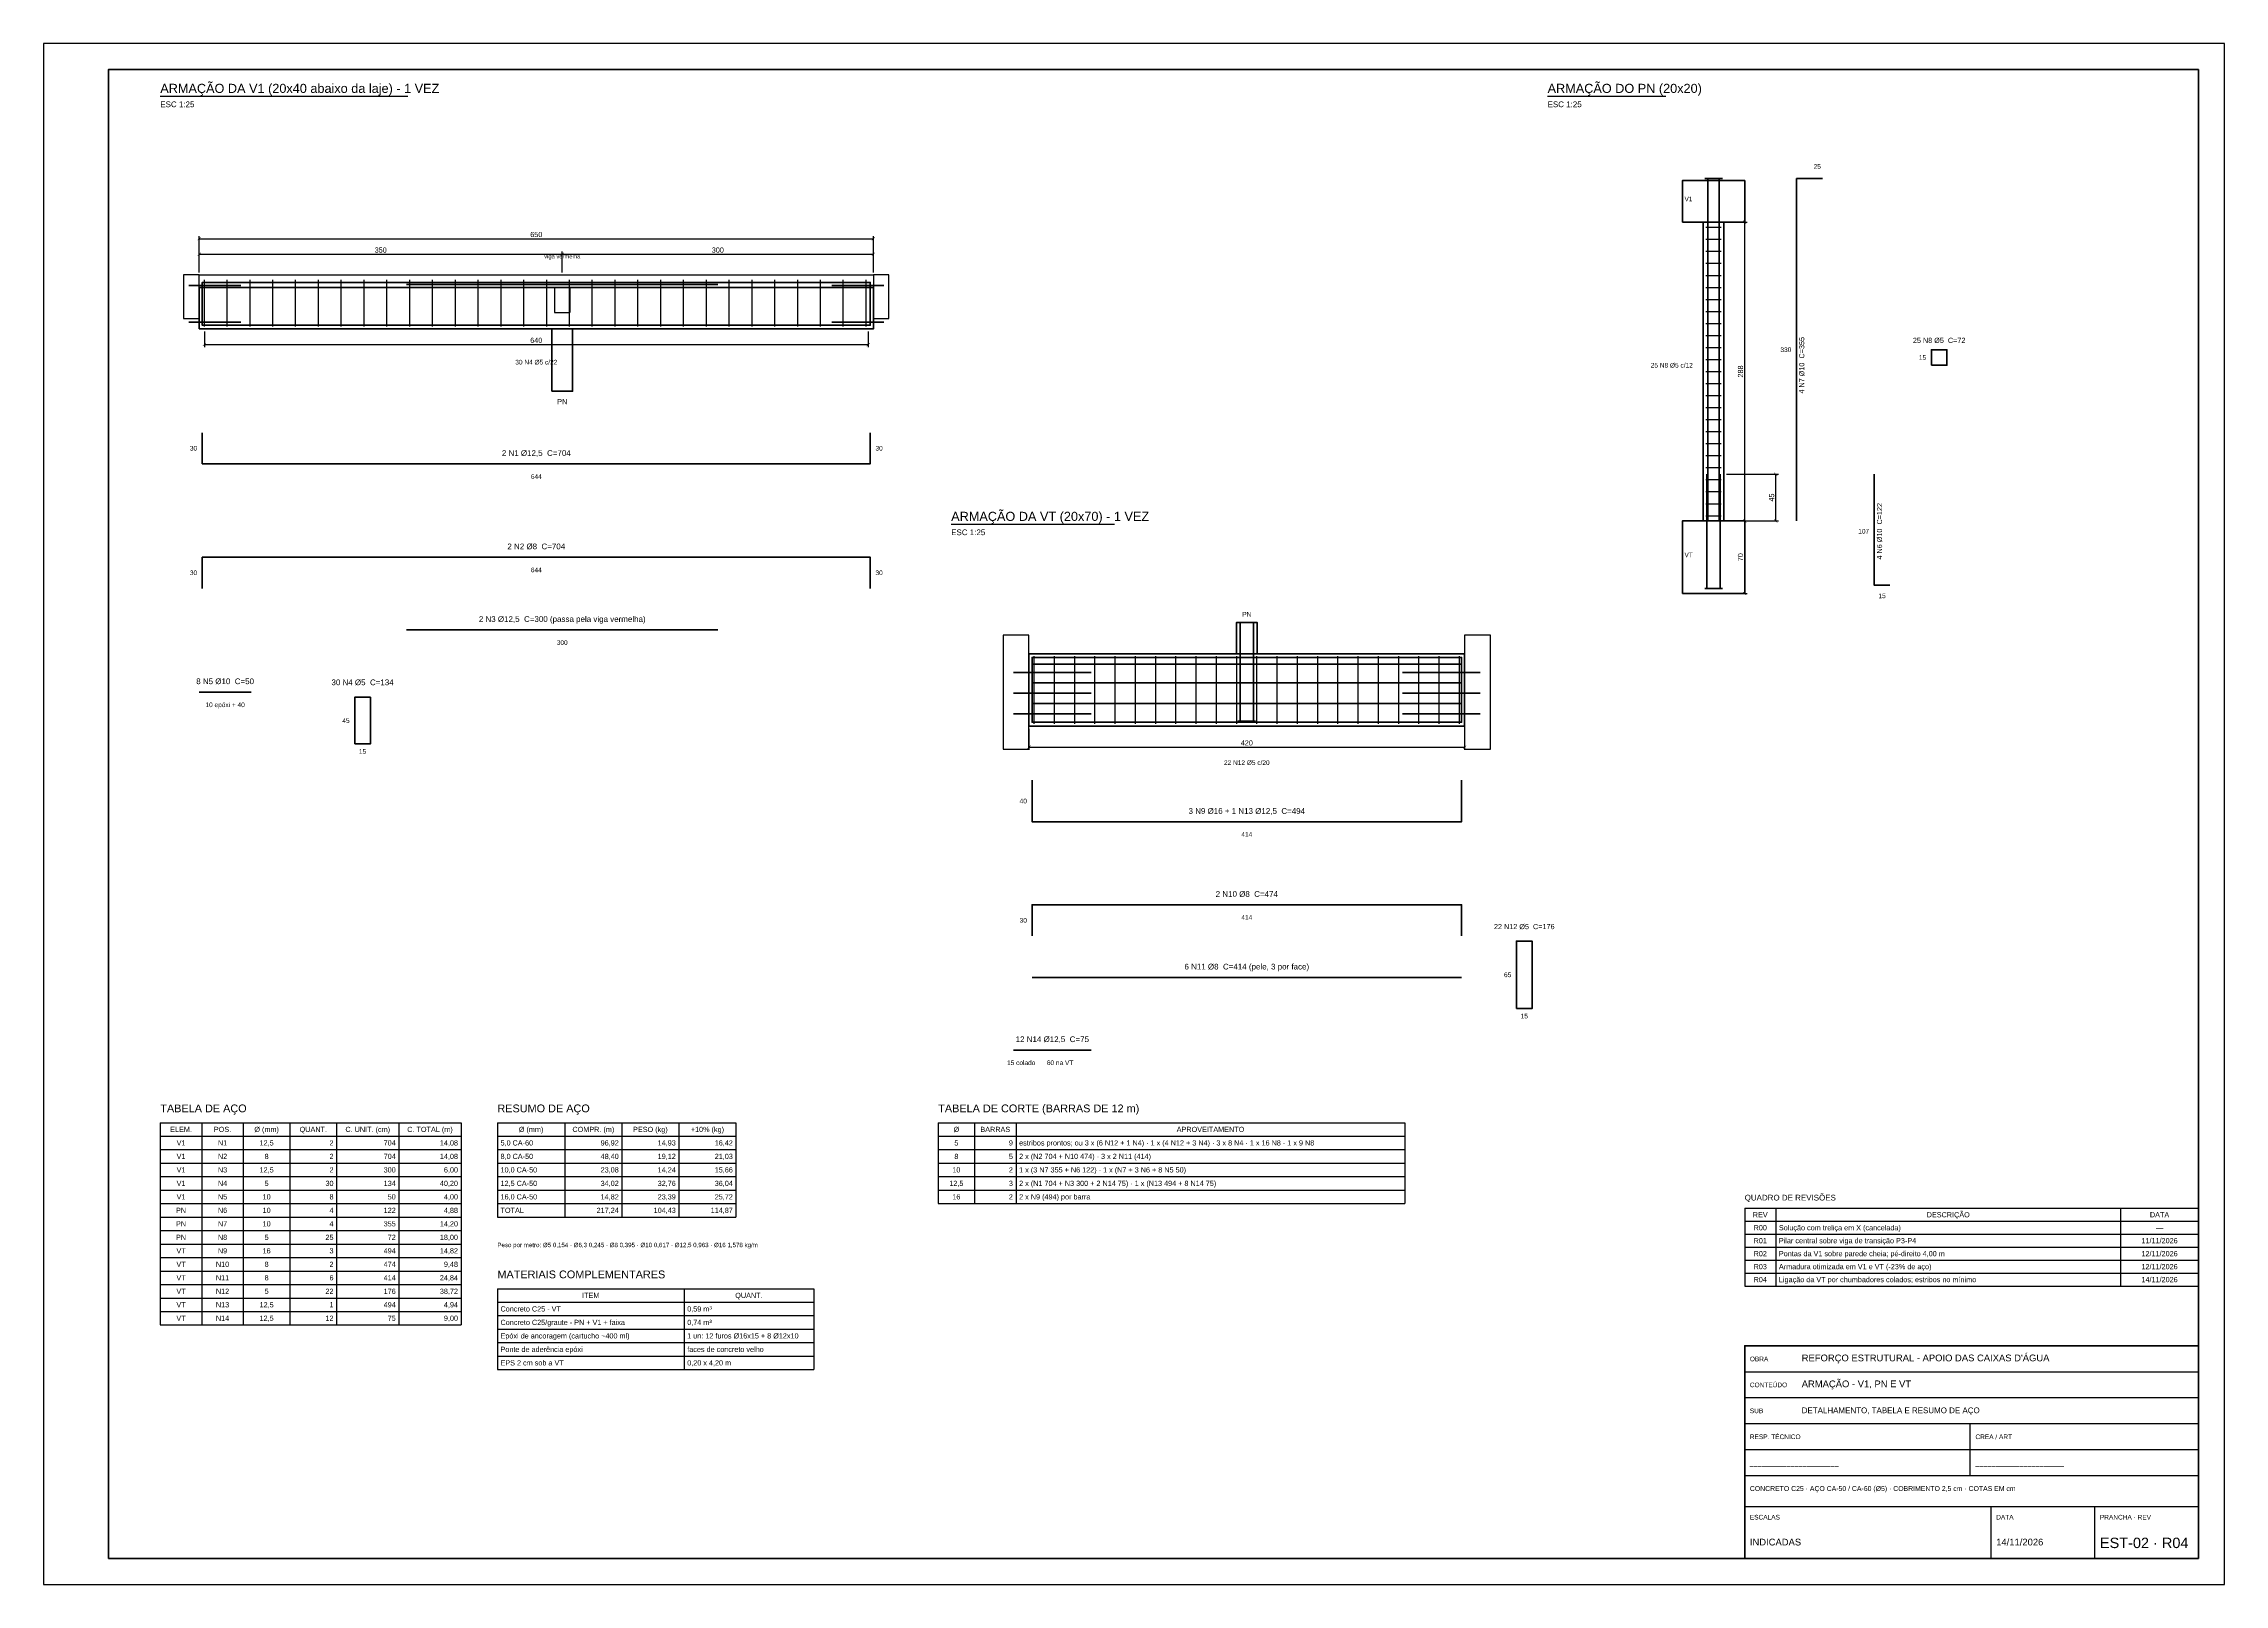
# Model space of a CAD drawing. Header units: millimetres. Extents: x 0 to 1741, y 0 to 594.
# Drawn here: x 900 to 1741, y 0 to 594 of the extents above; entities that cross this region are included whole.
import ezdxf
from ezdxf.enums import TextEntityAlignment as Align

# ---------------------------------------------------------------- set-up
doc = ezdxf.new("R2010")
doc.units = ezdxf.units.MM
doc.header["$LTSCALE"] = 0.5
doc.linetypes.add('DASHED', pattern=[1.524, 1.27, -0.254])
for name, color, linetype, lineweight in [('ARMADURA', 1, 'Continuous', 50), ('FORMA_NOVA', 3, 'Continuous', 35), ('MOLDURA', 7, 'Continuous', 70)]:
    doc.layers.add(name, color=color, linetype=linetype, lineweight=lineweight)
for name, color, linetype in [('CARIMBO', 7, 'Continuous'), ('COTA', 4, 'Continuous'), ('ESTRIBO', 6, 'Continuous'), ('EXIST_OCULTO', 8, 'DASHED'), ('EXISTENTE', 8, 'Continuous'), ('TEXTO', 7, 'Continuous'), ('TITULO', 7, 'Continuous')]:
    doc.layers.add(name, color=color, linetype=linetype)
doc.styles.add('EST', font='arial.ttf')
doc.dimstyles.new('EST', dxfattribs={"dimtxt": 2, "dimasz": 1.2, "dimexe": 1, "dimexo": 1, "dimgap": 0.6, "dimtad": 1, "dimdec": 0, "dimtxsty": 'EST', "dimblk": 'ARCHTICK', "dimcen": 2.5, "dimclrd": 4, "dimclre": 4, "dimclrt": 7, "dimazin": 3, "dimtfac": 1, "dimtmove": 0, "dimatfit": 3})

# ---------------------------------------------------------------- blocks, each defined once
blk = doc.blocks.new('_ARCHTICK')
at = {"color": 0, "linetype": 'BYBLOCK', "const_width": 0.15}
blk.add_lwpolyline([(-0.5, -0.5), (0.5, 0.5)], dxfattribs=at)

msp = doc.modelspace()

# ---------------------------------------------------------------- linework, layer by layer
at = {"layer": 'ARMADURA'}
for points in [[(1546.2, 410), (1546.2, 542), (1540.6, 542)], [(1541.8, 410), (1541.8, 542), (1547.4, 542)], [(1576, 542), (1576, 410)], [(1576, 542), (1586, 542)], [(956, 500.72), (976, 500.72)], [(961.2, 489.92), (961.2, 501.92), (1218.8, 501.92), (1218.8, 489.92)], [(961.2, 497.44), (961.2, 485.44), (1218.8, 485.44), (1218.8, 497.44)], [(1040, 501.2), (1160, 501.2)], [(1224, 500.72), (1204, 500.72)], [(956, 486.64), (976, 486.64)], [(1224, 486.64), (1204, 486.64)], [(961.2, 444), (961.2, 432), (1218.8, 432), (1218.8, 444)], [(1540.6, 384), (1546.6, 384), (1546.6, 428)], [(1547.4, 384), (1541.4, 384), (1541.4, 428)], [(1606, 428), (1606, 385.2), (1612, 385.2)], [(961.2, 384), (961.2, 396), (1218.8, 396), (1218.8, 384)], [(1360.6, 332.8), (1366.6, 332.8), (1366.6, 370.8)], [(1367.4, 332.8), (1361.4, 332.8), (1361.4, 370.8)], [(1040, 368), (1160, 368)], [(1281.2, 345.36), (1281.2, 357.36), (1446.8, 357.36), (1446.8, 345.36)], [(1281.2, 354.8), (1446.8, 354.8)], [(1274, 351.6), (1304, 351.6)], [(1281.2, 348.36), (1281.2, 332.36), (1446.8, 332.36), (1446.8, 348.36)], [(1281.2, 347.6), (1446.8, 347.6)], [(1424, 351.6), (1454, 351.6)], [(960, 344), (980, 344)], [(1274, 343.6), (1304, 343.6)], [(1281.2, 339.6), (1446.8, 339.6)], [(1424, 343.6), (1454, 343.6)], [(1274, 335.6), (1304, 335.6)], [(1424, 335.6), (1454, 335.6)], [(1281.2, 310), (1281.2, 294), (1446.8, 294), (1446.8, 310)], [(1281.2, 250), (1281.2, 262), (1446.8, 262), (1446.8, 250)], [(1281.2, 234), (1446.8, 234)], [(1274, 206), (1304, 206)]]:
    msp.add_lwpolyline(points, dxfattribs=at)
for points in [[(1628, 470), (1634, 470), (1634, 476), (1628, 476)], [(1020, 324), (1026, 324), (1026, 342), (1020, 342)], [(1468, 222), (1474, 222), (1474, 248), (1468, 248)]]:
    msp.add_lwpolyline(points, close=True, dxfattribs=at)
at = {"layer": 'CARIMBO'}
for p, q in [((1556, 82), (1731, 82)), ((1556, 72), (1731, 72)), ((1556, 62), (1731, 62)), ((1643, 42), (1643, 62)), ((1556, 52), (1731, 52)), ((1556, 42), (1731, 42)), ((1556, 30), (1731, 30)), ((1651, 10), (1651, 30)), ((1691, 10), (1691, 30))]:
    msp.add_line(p, q, dxfattribs=at)
msp.add_lwpolyline([(900, 0), (1741, 0), (1741, 594), (900, 594)], close=True, dxfattribs=at)
at = {"layer": 'ESTRIBO'}
for points in [[(1541, 523.2), (1547, 523.2)], [(1541, 518.57), (1547, 518.57)], [(1541, 513.93), (1547, 513.93)], [(1541, 509.3), (1547, 509.3)], [(1541, 504.67), (1547, 504.67)], [(962, 485), (962, 503)], [(970.8, 485), (970.8, 503)], [(979.6, 485), (979.6, 503)], [(988.4, 485), (988.4, 503)], [(997.2, 485), (997.2, 503)], [(1006, 485), (1006, 503)], [(1014.8, 485), (1014.8, 503)], [(1023.6, 485), (1023.6, 503)], [(1032.4, 485), (1032.4, 503)], [(1041.2, 485), (1041.2, 503)], [(1050, 485), (1050, 503)], [(1058.8, 485), (1058.8, 503)], [(1067.6, 485), (1067.6, 503)], [(1076.4, 485), (1076.4, 503)], [(1085.2, 485), (1085.2, 503)], [(1094, 485), (1094, 503)], [(1102.8, 485), (1102.8, 503)], [(1111.6, 485), (1111.6, 503)], [(1120.4, 485), (1120.4, 503)], [(1129.2, 485), (1129.2, 503)], [(1138, 485), (1138, 503)], [(1146.8, 485), (1146.8, 503)], [(1155.6, 485), (1155.6, 503)], [(1164.4, 485), (1164.4, 503)], [(1173.2, 485), (1173.2, 503)], [(1182, 485), (1182, 503)], [(1190.8, 485), (1190.8, 503)], [(1199.6, 485), (1199.6, 503)], [(1208.4, 485), (1208.4, 503)], [(1217.2, 485), (1217.2, 503)], [(1541, 500.03), (1547, 500.03)], [(1541, 495.4), (1547, 495.4)], [(1541, 490.77), (1547, 490.77)], [(1541, 486.13), (1547, 486.13)], [(1541, 481.5), (1547, 481.5)], [(1541, 476.87), (1547, 476.87)], [(1541, 472.23), (1547, 472.23)], [(1541, 467.6), (1547, 467.6)], [(1541, 462.97), (1547, 462.97)], [(1541, 458.33), (1547, 458.33)], [(1541, 453.7), (1547, 453.7)], [(1541, 449.07), (1547, 449.07)], [(1541, 444.43), (1547, 444.43)], [(1541, 439.8), (1547, 439.8)], [(1541, 435.17), (1547, 435.17)], [(1541, 430.53), (1547, 430.53)], [(1541, 425.9), (1547, 425.9)], [(1541, 421.27), (1547, 421.27)], [(1541, 416.63), (1547, 416.63)], [(1541, 412), (1547, 412)], [(1282, 331.8), (1282, 357.8)], [(1289.81, 331.8), (1289.81, 357.8)], [(1297.62, 331.8), (1297.62, 357.8)], [(1305.43, 331.8), (1305.43, 357.8)], [(1313.24, 331.8), (1313.24, 357.8)], [(1321.05, 331.8), (1321.05, 357.8)], [(1328.86, 331.8), (1328.86, 357.8)], [(1336.67, 331.8), (1336.67, 357.8)], [(1344.48, 331.8), (1344.48, 357.8)], [(1352.29, 331.8), (1352.29, 357.8)], [(1360.1, 331.8), (1360.1, 357.8)], [(1367.9, 331.8), (1367.9, 357.8)], [(1375.71, 331.8), (1375.71, 357.8)], [(1383.52, 331.8), (1383.52, 357.8)], [(1391.33, 331.8), (1391.33, 357.8)], [(1399.14, 331.8), (1399.14, 357.8)], [(1406.95, 331.8), (1406.95, 357.8)], [(1414.76, 331.8), (1414.76, 357.8)], [(1422.57, 331.8), (1422.57, 357.8)], [(1430.38, 331.8), (1430.38, 357.8)], [(1438.19, 331.8), (1438.19, 357.8)], [(1446, 331.8), (1446, 357.8)]]:
    msp.add_lwpolyline(points, dxfattribs=at)
at = {"layer": 'EXIST_OCULTO'}
msp.add_lwpolyline([(1097, 490.4), (1103, 490.4), (1103, 500), (1097, 500)], close=True, dxfattribs=at)
at = {"layer": 'EXISTENTE'}
for points in [[(954, 488), (960, 488), (960, 504.8), (954, 504.8)], [(1220, 488), (1226, 488), (1226, 504.8), (1220, 504.8)], [(1270, 322), (1280, 322), (1280, 366), (1270, 366)], [(1448, 322), (1458, 322), (1458, 366), (1448, 366)]]:
    msp.add_lwpolyline(points, close=True, dxfattribs=at)
msp.add_lwpolyline([(960, 504.8), (1220, 504.8)], dxfattribs=at)
at = {"layer": 'FORMA_NOVA'}
for points in [[(1532, 525.2), (1556, 525.2), (1556, 541.2), (1532, 541.2)], [(1540, 410), (1548, 410), (1548, 525.2), (1540, 525.2)], [(960, 484), (1220, 484), (1220, 500), (960, 500)], [(1096, 460), (1104, 460), (1104, 484), (1096, 484)], [(1532, 382), (1556, 382), (1556, 410), (1532, 410)], [(1360, 358.8), (1368, 358.8), (1368, 370.8), (1360, 370.8)], [(1280, 330.8), (1448, 330.8), (1448, 358.8), (1280, 358.8)]]:
    msp.add_lwpolyline(points, close=True, dxfattribs=at)
at = {"layer": 'MOLDURA'}
for points in [[(925, 10), (1731, 10), (1731, 584), (925, 584)], [(1556, 10), (1731, 10), (1731, 92), (1556, 92)]]:
    msp.add_lwpolyline(points, close=True, dxfattribs=at)
at = {"layer": 'TEXTO'}
for p, q in [((945, 178), (1061, 178)), ((945, 178), (945, 100)), ((961, 178), (961, 100)), ((977, 178), (977, 100)), ((995, 178), (995, 100)), ((1013, 178), (1013, 100)), ((1037, 178), (1037, 100)), ((1061, 178), (1061, 100)), ((1075, 178), (1167, 178)), ((1075, 178), (1075, 141.6)), ((1101, 178), (1101, 141.6)), ((1123, 178), (1123, 141.6)), ((1145, 178), (1145, 141.6)), ((1167, 178), (1167, 141.6)), ((1245, 178), (1425, 178)), ((1245, 178), (1245, 146.8)), ((1259, 178), (1259, 146.8)), ((1275, 178), (1275, 146.8)), ((1425, 178), (1425, 146.8)), ((945, 172.8), (1061, 172.8)), ((1075, 172.8), (1167, 172.8)), ((1245, 172.8), (1425, 172.8)), ((945, 167.6), (1061, 167.6)), ((945, 162.4), (1061, 162.4)), ((1075, 167.6), (1167, 167.6)), ((1075, 162.4), (1167, 162.4)), ((1245, 167.6), (1425, 167.6)), ((1245, 162.4), (1425, 162.4)), ((945, 157.2), (1061, 157.2)), ((945, 152), (1061, 152)), ((1075, 157.2), (1167, 157.2)), ((1075, 152), (1167, 152)), ((1245, 157.2), (1425, 157.2)), ((1245, 152), (1425, 152)), ((945, 146.8), (1061, 146.8)), ((1075, 146.8), (1167, 146.8)), ((1245, 146.8), (1425, 146.8)), ((1556, 145), (1731, 145)), ((1556, 145), (1556, 115)), ((1568, 145), (1568, 115)), ((1701, 145), (1701, 115)), ((1731, 145), (1731, 115)), ((945, 141.6), (1061, 141.6)), ((945, 136.4), (1061, 136.4)), ((1075, 141.6), (1167, 141.6)), ((1556, 140), (1731, 140)), ((1556, 135), (1731, 135)), ((945, 131.2), (1061, 131.2)), ((1556, 130), (1731, 130)), ((945, 126), (1061, 126)), ((945, 120.8), (1061, 120.8)), ((1556, 125), (1731, 125)), ((1556, 120), (1731, 120)), ((945, 115.6), (1061, 115.6)), ((945, 110.4), (1061, 110.4)), ((1075, 114), (1197, 114)), ((1075, 114), (1075, 82.8)), ((1147, 114), (1147, 82.8)), ((1197, 114), (1197, 82.8)), ((1556, 115), (1731, 115)), ((945, 105.2), (1061, 105.2)), ((1075, 108.8), (1197, 108.8)), ((1075, 103.6), (1197, 103.6)), ((945, 100), (1061, 100)), ((1075, 98.4), (1197, 98.4)), ((1075, 93.2), (1197, 93.2)), ((1075, 88), (1197, 88)), ((1075, 82.8), (1197, 82.8))]:
    msp.add_line(p, q, dxfattribs=at)
at = {"layer": 'TITULO'}
for p, q in [((945, 573.8), (1040.48, 573.8)), ((1480, 573.8), (1525.57, 573.8)), ((1250, 408.8), (1312.93, 408.8))]:
    msp.add_line(p, q, dxfattribs=at)

# ---------------------------------------------------------------- texts
at = {"layer": 'TEXTO', "style": 'EST'}
for s, height, p in [('ESC 1:25', 2.2, (945, 569.5)), ('ESC 1:25', 2.2, (1480, 569.5)), ('V1', 1.8, (1532.8, 533.2)), ('ESC 1:25', 2.2, (1250, 404.5)), ('VT', 1.8, (1532.8, 396)), ('QUADRO DE REVISÕES', 2.2, (1556, 148)), ('Peso por metro: Ø5 0,154 · Ø6,3 0,245 · Ø8 0,395 · Ø10 0,617 · Ø12,5 0,963 · Ø16 1,578 kg/m', 1.7, (1075, 130)), ('OBRA', 1.8, (1558, 86)), ("REFORÇO ESTRUTURAL - APOIO DAS CAIXAS D'ÁGUA", 2.6, (1578, 86)), ('CONTEÚDO', 1.8, (1558, 76)), ('ARMAÇÃO - V1, PN E VT', 2.6, (1578, 76)), ('SUB', 1.8, (1558, 66)), ('DETALHAMENTO, TABELA E RESUMO DE AÇO', 2.2, (1578, 66)), ('RESP. TÉCNICO', 1.8, (1558, 56)), ('CREA / ART', 1.8, (1645, 56)), ('______________________', 2, (1558, 46)), ('______________________', 2, (1645, 46)), ('CONCRETO C25 · AÇO CA-50 / CA-60 (Ø5) · COBRIMENTO 2,5 cm · COTAS EM cm', 1.9, (1558, 36)), ('ESCALAS', 1.8, (1558, 25)), ('DATA', 1.8, (1653, 25)), ('PRANCHA · REV', 1.8, (1693, 25)), ('INDICADAS', 2.6, (1558, 15)), ('14/11/2026', 2.6, (1653, 15)), ('EST-02 · R04', 4, (1693, 14))]:
    msp.add_text(s, height=height, dxfattribs=at).set_placement(p)
for s, height, p in [('25', 1.8, (1584, 545.2)), ('25 N8 Ø5  C=72', 2, (1631, 478)), ('2 N1 Ø12,5  C=704', 2.2, (1090, 434.4)), ('2 N2 Ø8  C=704', 2.2, (1090, 398.4)), ('2 N3 Ø12,5  C=300 (passa pela viga vermelha)', 2.2, (1100, 370.4)), ('8 N5 Ø10  C=50', 2.2, (970, 346.4)), ('30 N4 Ø5  C=134', 2.2, (1023, 346)), ('3 N9 Ø16 + 1 N13 Ø12,5  C=494', 2.2, (1364, 296.4)), ('2 N10 Ø8  C=474', 2.2, (1364, 264.4)), ('22 N12 Ø5  C=176', 2, (1471, 252)), ('6 N11 Ø8  C=414 (pele, 3 por face)', 2.2, (1364, 236.4)), ('12 N14 Ø12,5  C=75', 2.2, (1289, 208.4))]:
    msp.add_text(s, height=height, dxfattribs=at).set_placement(p, align=Align.BOTTOM_CENTER)
for s, height, p in [('viga vermelha', 1.6, (1100, 512)), ('30 N4 Ø5 c/22', 1.8, (1090, 471.2)), ('PN', 2, (1100, 456)), ('PN', 1.8, (1364, 374)), ('22 N12 Ø5 c/20', 1.8, (1364, 316.8)), ('ELEM.', 2, (953, 175.4)), ('V1', 2, (953, 170.2)), ('POS.', 2, (969, 175.4)), ('N1', 2, (969, 170.2)), ('Ø (mm)', 2, (986, 175.4)), ('12,5', 2, (986, 170.2)), ('QUANT.', 2, (1004, 175.4)), ('C. UNIT. (cm)', 2, (1025, 175.4)), ('C. TOTAL (m)', 2, (1049, 175.4)), ('Ø (mm)', 2, (1088, 175.4)), ('COMPR. (m)', 2, (1112, 175.4)), ('PESO (kg)', 2, (1134, 175.4)), ('+10% (kg)', 2, (1156, 175.4)), ('Ø', 2, (1252, 175.4)), ('5', 2, (1252, 170.2)), ('BARRAS', 2, (1267, 175.4)), ('APROVEITAMENTO', 2, (1350, 175.4)), ('V1', 2, (953, 165)), ('V1', 2, (953, 159.8)), ('N2', 2, (969, 165)), ('N3', 2, (969, 159.8)), ('12,5', 2, (986, 159.8)), ('8', 2, (986, 165)), ('10', 2, (1252, 159.8)), ('8', 2, (1252, 165)), ('V1', 2, (953, 154.6)), ('N4', 2, (969, 154.6)), ('5', 2, (986, 154.6)), ('12,5', 2, (1252, 154.6)), ('PN', 2, (953, 144.2)), ('V1', 2, (953, 149.4)), ('N5', 2, (969, 149.4)), ('N6', 2, (969, 144.2)), ('10', 2, (986, 149.4)), ('10', 2, (986, 144.2)), ('16', 2, (1252, 149.4)), ('REV', 2, (1562, 142.5)), ('DESCRIÇÃO', 2, (1634.5, 142.5)), ('DATA', 2, (1716, 142.5)), ('PN', 2, (953, 139)), ('PN', 2, (953, 133.8)), ('N7', 2, (969, 139)), ('N8', 2, (969, 133.8)), ('10', 2, (986, 139)), ('5', 2, (986, 133.8)), ('R00', 2, (1562, 137.5)), ('—', 2, (1716, 137.5)), ('VT', 2, (953, 128.6)), ('N9', 2, (969, 128.6)), ('16', 2, (986, 128.6)), ('R01', 2, (1562, 132.5)), ('R02', 2, (1562, 127.5)), ('11/11/2026', 2, (1716, 132.5)), ('12/11/2026', 2, (1716, 127.5)), ('VT', 2, (953, 123.4)), ('VT', 2, (953, 118.2)), ('N10', 2, (969, 123.4)), ('N11', 2, (969, 118.2)), ('8', 2, (986, 123.4)), ('8', 2, (986, 118.2)), ('R03', 2, (1562, 122.5)), ('R04', 2, (1562, 117.5)), ('12/11/2026', 2, (1716, 122.5)), ('14/11/2026', 2, (1716, 117.5)), ('VT', 2, (953, 113)), ('N12', 2, (969, 113)), ('5', 2, (986, 113)), ('ITEM', 2, (1111, 111.4)), ('QUANT.', 2, (1172, 111.4)), ('VT', 2, (953, 107.8)), ('VT', 2, (953, 102.6)), ('N13', 2, (969, 107.8)), ('N14', 2, (969, 102.6)), ('12,5', 2, (986, 107.8)), ('12,5', 2, (986, 102.6))]:
    msp.add_text(s, height=height, dxfattribs=at).set_placement(p, align=Align.MIDDLE_CENTER)
for s, p in [('4 N7 Ø10  C=355', (1578, 470)), ('4 N6 Ø10  C=122', (1608, 406))]:
    msp.add_text(s, height=2, rotation=90, dxfattribs=at).set_placement(p, align=Align.MIDDLE_CENTER)
for s, height, p in [('25 N8 Ø5 c/12', 1.8, (1536, 470)), ('330', 1.8, (1574, 476)), ('15', 1.8, (1626, 473)), ('30', 1.8, (959.2, 438)), ('107', 1.8, (1604, 406)), ('30', 1.8, (959.2, 390)), ('45', 1.8, (1018, 333)), ('40', 1.8, (1279.2, 302)), ('30', 1.8, (1279.2, 256)), ('65', 1.8, (1466, 235)), ('2', 2, (1011.8, 170.2)), ('704', 2, (1035.8, 170.2)), ('14,08', 2, (1059.8, 170.2)), ('96,92', 2, (1121.8, 170.2)), ('14,93', 2, (1143.8, 170.2)), ('16,42', 2, (1165.8, 170.2)), ('9', 2, (1273.8, 170.2)), ('2', 2, (1011.8, 165)), ('2', 2, (1011.8, 159.8)), ('300', 2, (1035.8, 159.8)), ('704', 2, (1035.8, 165)), ('14,08', 2, (1059.8, 165)), ('6,00', 2, (1059.8, 159.8)), ('48,40', 2, (1121.8, 165)), ('23,08', 2, (1121.8, 159.8)), ('19,12', 2, (1143.8, 165)), ('14,24', 2, (1143.8, 159.8)), ('21,03', 2, (1165.8, 165)), ('15,66', 2, (1165.8, 159.8)), ('5', 2, (1273.8, 165)), ('2', 2, (1273.8, 159.8)), ('30', 2, (1011.8, 154.6)), ('134', 2, (1035.8, 154.6)), ('40,20', 2, (1059.8, 154.6)), ('34,02', 2, (1121.8, 154.6)), ('32,76', 2, (1143.8, 154.6)), ('36,04', 2, (1165.8, 154.6)), ('3', 2, (1273.8, 154.6)), ('4', 2, (1011.8, 144.2)), ('8', 2, (1011.8, 149.4)), ('122', 2, (1035.8, 144.2)), ('50', 2, (1035.8, 149.4)), ('4,00', 2, (1059.8, 149.4)), ('4,88', 2, (1059.8, 144.2)), ('217,24', 2, (1121.8, 144.2)), ('14,82', 2, (1121.8, 149.4)), ('104,43', 2, (1143.8, 144.2)), ('23,39', 2, (1143.8, 149.4)), ('114,87', 2, (1165.8, 144.2)), ('25,72', 2, (1165.8, 149.4)), ('2', 2, (1273.8, 149.4)), ('25', 2, (1011.8, 133.8)), ('4', 2, (1011.8, 139)), ('355', 2, (1035.8, 139)), ('72', 2, (1035.8, 133.8)), ('14,20', 2, (1059.8, 139)), ('18,00', 2, (1059.8, 133.8)), ('3', 2, (1011.8, 128.6)), ('494', 2, (1035.8, 128.6)), ('14,82', 2, (1059.8, 128.6)), ('2', 2, (1011.8, 123.4)), ('6', 2, (1011.8, 118.2)), ('474', 2, (1035.8, 123.4)), ('414', 2, (1035.8, 118.2)), ('24,84', 2, (1059.8, 118.2)), ('9,48', 2, (1059.8, 123.4)), ('22', 2, (1011.8, 113)), ('176', 2, (1035.8, 113)), ('38,72', 2, (1059.8, 113)), ('12', 2, (1011.8, 102.6)), ('1', 2, (1011.8, 107.8)), ('494', 2, (1035.8, 107.8)), ('75', 2, (1035.8, 102.6)), ('4,94', 2, (1059.8, 107.8)), ('9,00', 2, (1059.8, 102.6))]:
    msp.add_text(s, height=height, dxfattribs=at).set_placement(p, align=Align.MIDDLE_RIGHT)
for s, height, p in [('30', 1.8, (1220.8, 438)), ('30', 1.8, (1220.8, 390)), ('5,0 CA-60', 2, (1076.2, 170.2)), ('estribos prontos; ou 3 x (6 N12 + 1 N4) · 1 x (4 N12 + 3 N4) · 3 x 8 N4 · 1 x 16 N8 · 1 x 9 N8', 2, (1276.2, 170.2)), ('8,0 CA-50', 2, (1076.2, 165)), ('10,0 CA-50', 2, (1076.2, 159.8)), ('2 x (N2 704 + N10 474) · 3 x 2 N11 (414)', 2, (1276.2, 165)), ('1 x (3 N7 355 + N6 122) · 1 x (N7 + 3 N6 + 8 N5 50)', 2, (1276.2, 159.8)), ('12,5 CA-50', 2, (1076.2, 154.6)), ('2 x (N1 704 + N3 300 + 2 N14 75) · 1 x (N13 494 + 8 N14 75)', 2, (1276.2, 154.6)), ('TOTAL', 2, (1076.2, 144.2)), ('16,0 CA-50', 2, (1076.2, 149.4)), ('2 x N9 (494) por barra', 2, (1276.2, 149.4)), ('Solução com treliça em X (cancelada)', 2, (1569.2, 137.5)), ('Pilar central sobre viga de transição P3-P4', 2, (1569.2, 132.5)), ('Pontas da V1 sobre parede cheia; pé-direito 4,00 m', 2, (1569.2, 127.5)), ('Armadura otimizada em V1 e VT (-23% de aço)', 2, (1569.2, 122.5)), ('Ligação da VT por chumbadores colados; estribos no mínimo', 2, (1569.2, 117.5)), ('Concreto C25 - VT', 2, (1076.2, 106.2)), ('Concreto C25/graute - PN + V1 + faixa', 2, (1076.2, 101)), ('0,59 m³', 2, (1148.2, 106.2)), ('0,74 m³', 2, (1148.2, 101)), ('Epóxi de ancoragem (cartucho ~400 ml)', 2, (1076.2, 95.8)), ('1 un: 12 furos Ø16x15 + 8 Ø12x10', 2, (1148.2, 95.8)), ('Ponte de aderência epóxi', 2, (1076.2, 90.6)), ('EPS 2 cm sob a VT', 2, (1076.2, 85.4)), ('faces de concreto velho', 2, (1148.2, 90.6)), ('0,20 x 4,20 m', 2, (1148.2, 85.4))]:
    msp.add_text(s, height=height, dxfattribs=at).set_placement(p, align=Align.MIDDLE_LEFT)
for s, p in [('644', (1090, 428)), ('644', (1090, 392)), ('15', (1609, 382)), ('300', (1100, 364)), ('10 epóxi + 40', (970, 340)), ('15', (1023, 322)), ('414', (1364, 290)), ('414', (1364, 258)), ('15', (1471, 220)), ('15 colado', (1277, 202)), ('60 na VT', (1292, 202))]:
    msp.add_text(s, height=1.8, dxfattribs=at).set_placement(p, align=Align.TOP_CENTER)
at = {"layer": 'TITULO', "style": 'EST'}
for s, height, p in [('ARMAÇÃO DA V1 (20x40 abaixo da laje) - 1 VEZ', 3.5, (945, 575)), ('ARMAÇÃO DO PN (20x20)', 3.5, (1480, 575)), ('ARMAÇÃO DA VT (20x70) - 1 VEZ', 3.5, (1250, 410)), ('TABELA DE AÇO', 3, (945, 182)), ('RESUMO DE AÇO', 3, (1075, 182)), ('TABELA DE CORTE (BARRAS DE 12 m)', 3, (1245, 182)), ('MATERIAIS COMPLEMENTARES', 3, (1075, 118))]:
    msp.add_text(s, height=height, dxfattribs=at).set_placement(p)

# ---------------------------------------------------------------- dimensions: what is measured, and where the dimension line sits
at = {"layer": 'COTA'}
for base, p1, p2 in [((960, 518.8), (960, 504.8), (1220, 504.8)), ((960, 512.8), (960, 504.8), (1100, 504.8)), ((1100, 512.8), (1100, 504.8), (1220, 504.8)), ((962, 478), (962, 484), (1218, 484)), ((1280, 322.8), (1280, 330.8), (1448, 330.8))]:
    msp.add_linear_dim(base=base, p1=p1, p2=p2, dimstyle='EST', override={"dimlfac": 2.5}, dxfattribs=at).render()
for base, p1, p2 in [((1556, 410), (1548, 410), (1548, 525.2)), ((1568, 410), (1548, 410), (1548, 428)), ((1556, 382), (1548, 382), (1548, 410))]:
    msp.add_linear_dim(base=base, p1=p1, p2=p2, angle=90, dimstyle='EST', override={"dimlfac": 2.5}, dxfattribs=at).render()

doc.saveas('drawing.dxf')
